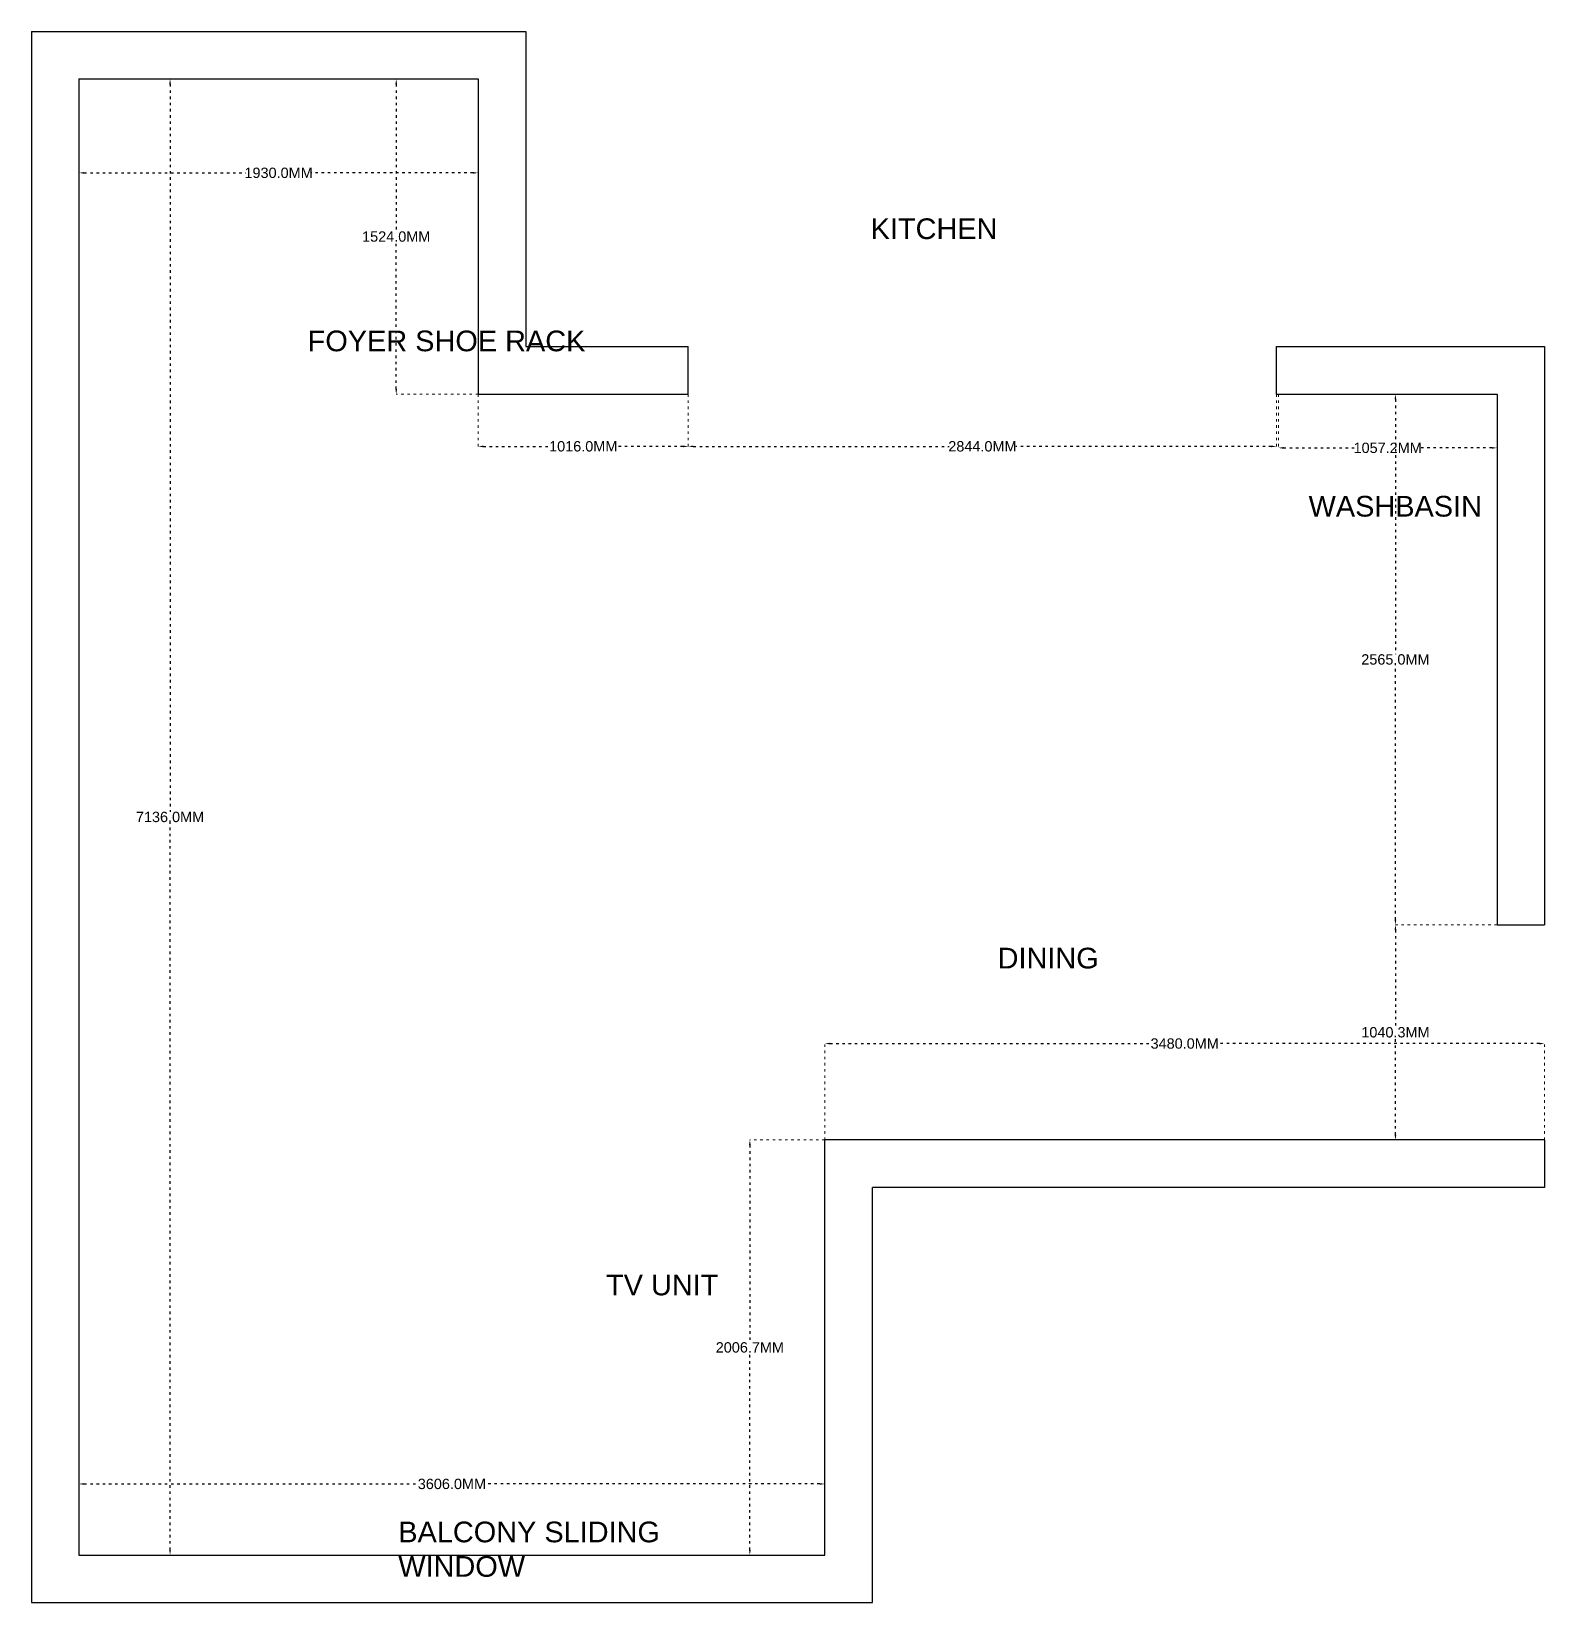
# Model space of a CAD drawing. Header units: millimetres. Extents: x 30849 to 148306, y 28561 to 116154.
# Drawn here: x 103956 to 111272, y 67990 to 75586 of the extents above; entities that cross this region are included whole.
import ezdxf

# ---------------------------------------------------------------- set-up
doc = ezdxf.new("R2010")
doc.units = ezdxf.units.MM
doc.header["$MEASUREMENT"] = 0
doc.linetypes.add('ACAD_ISO03W100', pattern=[30, 12, -18])
doc.styles.get("Standard").update_dxf_attribs({"font": 'arial.ttf'})
doc.dimstyles.get("Standard").update_dxf_attribs({"dimtxt": 50, "dimasz": 25, "dimexe": 0.18, "dimexo": 0.0625, "dimgap": 0.09, "dimtad": 0, "dimtih": 1, "dimtoh": 1, "dimdec": 1, "dimzin": 0, "dimdsep": 46, "dimtxsty": 'Standard', "dimcen": 0.09, "dimadec": 0, "dimazin": 0, "dimtfac": 1, "dimtdec": 1, "dimtofl": 0, "dimtmove": 0, "dimatfit": 3, "dimfxl": 1, "dimtolj": 1, "dimtzin": 0, "dimlwe": 0, "dimarcsym": 0})

msp = doc.modelspace()

# ---------------------------------------------------------------- texts
at = {"char_height": 100, "attachment_point": 1}
for s, insert in [('KITCHEN', (108013.15, 74681.96)), ('FOYER SHOE RACK', (105291.17, 74139.51)), ('WASHBASIN', (110130.54, 73340.22)), ('DINING', (108626.99, 71155.62)), ('TV UNIT', (106733.85, 69575.27)), ('BALCONY SLIDING WINDOW', (105729.24, 68381.26))]:
    msp.add_mtext_dynamic_manual_height_columns(s, width=1356.9854, gutter_width=1, heights=[0], dxfattribs=dict(at, insert=insert))

# ---------------------------------------------------------------- blocks, each defined once
blk = doc.blocks.new('*D14')
at = {"color": 0, "linetype": 'ACAD_ISO03W100', "lineweight": 0, "transparency": 16777216}
for p, q in [((104185.6, 75355.8), (104625.9, 75355.8)), ((104185.6, 68219.8), (104625.9, 68219.8))]:
    blk.add_line(p, q, dxfattribs=at)
at = {"color": 0, "linetype": 'ACAD_ISO03W100', "lineweight": -2, "transparency": 16777216}
for p, q in [((104625.7, 75330.8), (104625.7, 71813.4)), ((104625.7, 68244.8), (104625.7, 71762.2))]:
    blk.add_line(p, q, dxfattribs=at)
at = {"color": 0, "transparency": 16777216}
for points in [[(104621.5, 75330.8), (104629.9, 75330.8), (104625.7, 75355.8)], [(104621.5, 68244.8), (104629.9, 68244.8), (104625.7, 68219.8)]]:
    blk.add_solid(points, dxfattribs=at)
at = {"layer": 'Defpoints', "color": 0, "transparency": 16777216}
for p in [(104185.5, 75355.8), (104185.5, 68219.8), (104625.7, 68219.8)]:
    blk.add_point(p, dxfattribs=at)
at = {"color": 0, "transparency": 16777216, "insert": (104625.7, 71787.8), "char_height": 50, "attachment_point": 5}
blk.add_mtext('\\A1;7136.0MM', dxfattribs=at)
blk = doc.blocks.new('*D15')
at = {"color": 0, "linetype": 'ACAD_ISO03W100', "lineweight": 0, "transparency": 16777216}
for p, q in [((104185.5, 75355.7), (104185.5, 74901.7)), ((106115.5, 75355.7), (106115.5, 74901.7))]:
    blk.add_line(p, q, dxfattribs=at)
at = {"color": 0, "linetype": 'ACAD_ISO03W100', "lineweight": -2, "transparency": 16777216}
for p, q in [((104210.5, 74901.9), (104991.9, 74901.9)), ((106090.5, 74901.9), (105309.2, 74901.9))]:
    blk.add_line(p, q, dxfattribs=at)
at = {"color": 0, "transparency": 16777216}
for points in [[(104210.5, 74906.1), (104210.5, 74897.7), (104185.5, 74901.9)], [(106090.5, 74906.1), (106090.5, 74897.7), (106115.5, 74901.9)]]:
    blk.add_solid(points, dxfattribs=at)
at = {"layer": 'Defpoints', "color": 0, "transparency": 16777216}
for p in [(104185.5, 75355.8), (106115.5, 75355.8), (106115.5, 74901.9)]:
    blk.add_point(p, dxfattribs=at)
at = {"color": 0, "transparency": 16777216, "insert": (105150.5, 74901.9), "char_height": 50, "attachment_point": 5}
blk.add_mtext('\\A1;1930.0MM', dxfattribs=at)
blk = doc.blocks.new('*D16')
at = {"color": 0, "linetype": 'ACAD_ISO03W100', "lineweight": 0, "transparency": 16777216}
for p, q in [((106115.5, 75355.8), (105719.1, 75355.8)), ((106115.5, 73831.8), (105719.1, 73831.8))]:
    blk.add_line(p, q, dxfattribs=at)
at = {"color": 0, "linetype": 'ACAD_ISO03W100', "lineweight": -2, "transparency": 16777216}
for p, q in [((105719.3, 75330.8), (105719.3, 74619.4)), ((105719.3, 73856.8), (105719.3, 74568.2))]:
    blk.add_line(p, q, dxfattribs=at)
at = {"color": 0, "transparency": 16777216}
for points in [[(105715.2, 75330.8), (105723.5, 75330.8), (105719.3, 75355.8)], [(105715.2, 73856.8), (105723.5, 73856.8), (105719.3, 73831.8)]]:
    blk.add_solid(points, dxfattribs=at)
at = {"layer": 'Defpoints', "color": 0, "transparency": 16777216}
for p in [(106115.5, 75355.8), (105719.3, 73831.8), (106115.5, 73831.8)]:
    blk.add_point(p, dxfattribs=at)
at = {"color": 0, "transparency": 16777216, "insert": (105719.3, 74593.8), "char_height": 50, "attachment_point": 5}
blk.add_mtext('\\A1;1524.0MM', dxfattribs=at)
blk = doc.blocks.new('*D17')
at = {"color": 0, "linetype": 'ACAD_ISO03W100', "lineweight": 0, "transparency": 16777216}
for p, q in [((106115.5, 73831.7), (106115.5, 73579.4)), ((107131.5, 73831.7), (107131.5, 73579.4))]:
    blk.add_line(p, q, dxfattribs=at)
at = {"color": 0, "linetype": 'ACAD_ISO03W100', "lineweight": -2, "transparency": 16777216}
for p, q in [((106140.5, 73579.6), (106464.9, 73579.6)), ((107106.5, 73579.6), (106782.2, 73579.6))]:
    blk.add_line(p, q, dxfattribs=at)
at = {"color": 0, "transparency": 16777216}
for points in [[(106140.5, 73583.7), (106140.5, 73575.4), (106115.5, 73579.6)], [(107106.5, 73583.7), (107106.5, 73575.4), (107131.5, 73579.6)]]:
    blk.add_solid(points, dxfattribs=at)
at = {"layer": 'Defpoints', "color": 0, "transparency": 16777216}
for p in [(106115.5, 73831.8), (107131.5, 73831.8), (107131.5, 73579.6)]:
    blk.add_point(p, dxfattribs=at)
at = {"color": 0, "transparency": 16777216, "insert": (106623.5, 73579.6), "char_height": 50, "attachment_point": 5}
blk.add_mtext('\\A1;1016.0MM', dxfattribs=at)
blk = doc.blocks.new('*D18')
at = {"color": 0, "linetype": 'ACAD_ISO03W100', "lineweight": 0, "transparency": 16777216}
for p, q in [((107131.5, 73831.7), (107131.5, 73579.4)), ((109975.5, 73831.7), (109975.5, 73579.4))]:
    blk.add_line(p, q, dxfattribs=at)
at = {"color": 0, "linetype": 'ACAD_ISO03W100', "lineweight": -2, "transparency": 16777216}
for p, q in [((107156.5, 73579.6), (108392.1, 73579.6)), ((109950.5, 73579.6), (108714.9, 73579.6))]:
    blk.add_line(p, q, dxfattribs=at)
at = {"color": 0, "transparency": 16777216}
for points in [[(107156.5, 73583.7), (107156.5, 73575.4), (107131.5, 73579.6)], [(109950.5, 73583.7), (109950.5, 73575.4), (109975.5, 73579.6)]]:
    blk.add_solid(points, dxfattribs=at)
at = {"layer": 'Defpoints', "color": 0, "transparency": 16777216}
for p in [(107131.5, 73831.8), (109975.5, 73831.8), (109975.5, 73579.6)]:
    blk.add_point(p, dxfattribs=at)
at = {"color": 0, "transparency": 16777216, "insert": (108553.5, 73579.6), "char_height": 50, "attachment_point": 5}
blk.add_mtext('\\A1;2844.0MM', dxfattribs=at)
blk = doc.blocks.new('*D19')
at = {"color": 0, "linetype": 'ACAD_ISO03W100', "lineweight": 0, "transparency": 16777216}
for p, q in [((109984.3, 73831.7), (109984.3, 73572.2)), ((111041.5, 73831.7), (111041.5, 73572.2))]:
    blk.add_line(p, q, dxfattribs=at)
at = {"color": 0, "linetype": 'ACAD_ISO03W100', "lineweight": -2, "transparency": 16777216}
for p, q in [((110009.3, 73572.3), (110354.3, 73572.3)), ((111016.5, 73572.3), (110671.6, 73572.3))]:
    blk.add_line(p, q, dxfattribs=at)
at = {"color": 0, "transparency": 16777216}
for points in [[(110009.3, 73576.5), (110009.3, 73568.2), (109984.3, 73572.3)], [(111016.5, 73576.5), (111016.5, 73568.2), (111041.5, 73572.3)]]:
    blk.add_solid(points, dxfattribs=at)
at = {"layer": 'Defpoints', "color": 0, "transparency": 16777216}
for p in [(109984.3, 73831.8), (111041.5, 73831.8), (111041.5, 73572.3)]:
    blk.add_point(p, dxfattribs=at)
at = {"color": 0, "transparency": 16777216, "insert": (110512.9, 73572.3), "char_height": 50, "attachment_point": 5}
blk.add_mtext('\\A1;1057.2MM', dxfattribs=at)
blk = doc.blocks.new('*D20')
at = {"color": 0, "linetype": 'ACAD_ISO03W100', "lineweight": 0, "transparency": 16777216}
for p, q in [((111041.5, 73831.8), (110550.1, 73831.8)), ((111041.5, 71266.8), (110550.1, 71266.8))]:
    blk.add_line(p, q, dxfattribs=at)
at = {"color": 0, "linetype": 'ACAD_ISO03W100', "lineweight": -2, "transparency": 16777216}
for p, q in [((110550.3, 73806.8), (110550.3, 72574.9)), ((110550.3, 71291.8), (110550.3, 72523.7))]:
    blk.add_line(p, q, dxfattribs=at)
at = {"color": 0, "transparency": 16777216}
for points in [[(110546.1, 73806.8), (110554.5, 73806.8), (110550.3, 73831.8)], [(110546.1, 71291.8), (110554.5, 71291.8), (110550.3, 71266.8)]]:
    blk.add_solid(points, dxfattribs=at)
at = {"layer": 'Defpoints', "color": 0, "transparency": 16777216}
for p in [(111041.5, 73831.8), (110550.3, 71266.8), (111041.5, 71266.8)]:
    blk.add_point(p, dxfattribs=at)
at = {"color": 0, "transparency": 16777216, "insert": (110550.3, 72549.3), "char_height": 50, "attachment_point": 5}
blk.add_mtext('\\A1;2565.0MM', dxfattribs=at)
blk = doc.blocks.new('*D21')
at = {"color": 0, "linetype": 'ACAD_ISO03W100', "lineweight": 0, "transparency": 16777216}
for p, q in [((111041.5, 71266.8), (110550.3, 71266.8)), ((111041.5, 70226.5), (110550.3, 70226.5))]:
    blk.add_line(p, q, dxfattribs=at)
at = {"color": 0, "linetype": 'ACAD_ISO03W100', "lineweight": -2, "transparency": 16777216}
for p, q in [((110550.5, 71241.8), (110550.5, 70772.3)), ((110550.5, 70251.5), (110550.5, 70721))]:
    blk.add_line(p, q, dxfattribs=at)
at = {"color": 0, "transparency": 16777216}
for points in [[(110546.3, 71241.8), (110554.6, 71241.8), (110550.5, 71266.8)], [(110546.3, 70251.5), (110554.6, 70251.5), (110550.5, 70226.5)]]:
    blk.add_solid(points, dxfattribs=at)
at = {"layer": 'Defpoints', "color": 0, "transparency": 16777216}
for p in [(111041.5, 71266.8), (110550.5, 70226.5), (111041.5, 70226.5)]:
    blk.add_point(p, dxfattribs=at)
at = {"color": 0, "transparency": 16777216, "insert": (110550.5, 70746.7), "char_height": 50, "attachment_point": 5}
blk.add_mtext('\\A1;1040.3MM', dxfattribs=at)
blk = doc.blocks.new('*D22')
at = {"color": 0, "linetype": 'ACAD_ISO03W100', "lineweight": 0, "transparency": 16777216}
for p, q in [((107791.5, 70226.6), (107791.5, 70692.5)), ((111271.5, 70226.6), (111271.5, 70692.5))]:
    blk.add_line(p, q, dxfattribs=at)
at = {"color": 0, "linetype": 'ACAD_ISO03W100', "lineweight": -2, "transparency": 16777216}
for p, q in [((107816.5, 70692.3), (109370.5, 70692.3)), ((111246.5, 70692.3), (109692.5, 70692.3))]:
    blk.add_line(p, q, dxfattribs=at)
at = {"color": 0, "transparency": 16777216}
for points in [[(107816.5, 70696.5), (107816.5, 70688.2), (107791.5, 70692.3)], [(111246.5, 70696.5), (111246.5, 70688.2), (111271.5, 70692.3)]]:
    blk.add_solid(points, dxfattribs=at)
at = {"layer": 'Defpoints', "color": 0, "transparency": 16777216}
for p in [(107791.5, 70692.3), (107791.5, 70226.5), (111271.5, 70226.5)]:
    blk.add_point(p, dxfattribs=at)
at = {"color": 0, "transparency": 16777216, "insert": (109531.5, 70692.3), "char_height": 50, "attachment_point": 5}
blk.add_mtext('\\A1;3480.0MM', dxfattribs=at)
blk = doc.blocks.new('*D23')
at = {"color": 0, "linetype": 'ACAD_ISO03W100', "lineweight": 0, "transparency": 16777216}
for p, q in [((107791.5, 70226.5), (107428.9, 70226.5)), ((107791.5, 68219.8), (107428.9, 68219.8))]:
    blk.add_line(p, q, dxfattribs=at)
at = {"color": 0, "linetype": 'ACAD_ISO03W100', "lineweight": -2, "transparency": 16777216}
for p, q in [((107429.1, 70201.5), (107429.1, 69248.8)), ((107429.1, 68244.8), (107429.1, 69197.5))]:
    blk.add_line(p, q, dxfattribs=at)
at = {"color": 0, "transparency": 16777216}
for points in [[(107424.9, 70201.5), (107433.3, 70201.5), (107429.1, 70226.5)], [(107424.9, 68244.8), (107433.3, 68244.8), (107429.1, 68219.8)]]:
    blk.add_solid(points, dxfattribs=at)
at = {"layer": 'Defpoints', "color": 0, "transparency": 16777216}
for p in [(107791.5, 70226.5), (107429.1, 68219.8), (107791.5, 68219.8)]:
    blk.add_point(p, dxfattribs=at)
at = {"color": 0, "transparency": 16777216, "insert": (107429.1, 69223.2), "char_height": 50, "attachment_point": 5}
blk.add_mtext('\\A1;2006.7MM', dxfattribs=at)
blk = doc.blocks.new('*D24')
at = {"color": 0, "linetype": 'ACAD_ISO03W100', "lineweight": 0, "transparency": 16777216}
for p, q in [((104185.5, 68219.9), (104185.5, 68563.4)), ((107791.5, 68219.9), (107791.5, 68563.4))]:
    blk.add_line(p, q, dxfattribs=at)
at = {"color": 0, "linetype": 'ACAD_ISO03W100', "lineweight": -2, "transparency": 16777216}
for p, q in [((104210.5, 68563.2), (105827.5, 68563.2)), ((107766.5, 68563.2), (106149.5, 68563.2))]:
    blk.add_line(p, q, dxfattribs=at)
at = {"color": 0, "transparency": 16777216}
for points in [[(104210.5, 68567.4), (104210.5, 68559.1), (104185.5, 68563.2)], [(107766.5, 68567.4), (107766.5, 68559.1), (107791.5, 68563.2)]]:
    blk.add_solid(points, dxfattribs=at)
at = {"layer": 'Defpoints', "color": 0, "transparency": 16777216}
for p in [(107791.5, 68563.2), (104185.5, 68219.8), (107791.5, 68219.8)]:
    blk.add_point(p, dxfattribs=at)
at = {"color": 0, "transparency": 16777216, "insert": (105988.5, 68563.2), "char_height": 50, "attachment_point": 5}
blk.add_mtext('\\A1;3606.0MM', dxfattribs=at)

# ---------------------------------------------------------------- dimensions: what is measured, and where the dimension line sits
for base, p1, p2, picture, middle in [((104625.7, 68219.8), (104185.52, 75355.8), (104185.52, 68219.8), '*D14', (104625.7, 71787.8)), ((105719.32, 73831.8), (106115.52, 75355.8), (106115.52, 73831.8), '*D16', (105719.32, 74593.8)), ((110550.31, 71266.8), (111041.52, 73831.8), (111041.52, 71266.8), '*D20', (110550.31, 72549.3)), ((110550.48, 70226.51), (111041.52, 71266.8), (111041.52, 70226.51), '*D21', (110550.48, 70746.65)), ((107429.11, 68219.8), (107791.52, 70226.51), (107791.52, 68219.8), '*D23', (107429.11, 69223.15))]:
    dim = msp.add_linear_dim(base=base, p1=p1, p2=p2, angle=90, dimstyle='Standard', override={"dimpost": 'MM'})
    dim.commit()
    dim.dimension.update_dxf_attribs({"geometry": picture, "text_midpoint": middle})
for base, p1, p2, picture, middle in [((106115.52, 74901.89), (104185.52, 75355.8), (106115.52, 75355.8), '*D15', (105150.52, 74901.89)), ((107131.52, 73579.58), (106115.52, 73831.8), (107131.52, 73831.8), '*D17', (106623.52, 73579.58)), ((109975.52, 73579.58), (107131.52, 73831.8), (109975.52, 73831.8), '*D18', (108553.52, 73579.58)), ((111041.52, 73572.33), (109984.35, 73831.8), (111041.52, 73831.8), '*D19', (110512.93, 73572.33)), ((107791.52, 70692.34), (111271.52, 70226.51), (107791.52, 70226.51), '*D22', (109531.52, 70692.34)), ((107791.52, 68563.23), (104185.52, 68219.8), (107791.52, 68219.8), '*D24', (105988.52, 68563.23))]:
    dim = msp.add_linear_dim(base=base, p1=p1, p2=p2, dimstyle='Standard', override={"dimpost": 'MM'})
    dim.commit()
    dim.dimension.update_dxf_attribs({"geometry": picture, "text_midpoint": middle})

# ---------------------------------------------------------------- linework, layer by layer
for p, q in [((103955.52, 75585.8), (103955.52, 67989.8)), ((103955.52, 75585.8), (106345.52, 75585.8)), ((106345.52, 75585.8), (106345.52, 74061.8)), ((104185.52, 75355.8), (106115.52, 75355.8)), ((104185.52, 75355.8), (104185.52, 68219.8)), ((106115.52, 75355.8), (106115.52, 73831.8)), ((106345.52, 74061.8), (107131.52, 74061.8)), ((107131.52, 73831.8), (107131.52, 74061.8)), ((109975.52, 73831.8), (109975.52, 74061.8)), ((109975.52, 74061.8), (111271.52, 74061.8)), ((111271.52, 74061.8), (111271.52, 71266.8)), ((106115.52, 73831.8), (107131.52, 73831.8)), ((109975.52, 73831.8), (111041.52, 73831.8)), ((111041.52, 73831.8), (111041.52, 71266.8)), ((111041.52, 71266.8), (111271.52, 71266.8)), ((111271.52, 70226.51), (107791.52, 70226.51)), ((107791.52, 68219.8), (107791.52, 70226.51)), ((111271.52, 70226.51), (111271.52, 69996.51)), ((111271.52, 69996.51), (108021.52, 69996.51)), ((108021.52, 67989.8), (108021.52, 69996.51)), ((104185.52, 68219.8), (107791.52, 68219.8)), ((103955.52, 67989.8), (108021.52, 67989.8))]:
    msp.add_line(p, q)

msp.set_redraw_order([(e.dxf.handle, doc.entitydb.next_handle()) for e in msp.query("TEXT MTEXT ATTDEF DIMENSION ARC_DIMENSION")])  # texts and dimensions are drawn at this point

doc.saveas('drawing.dxf')
